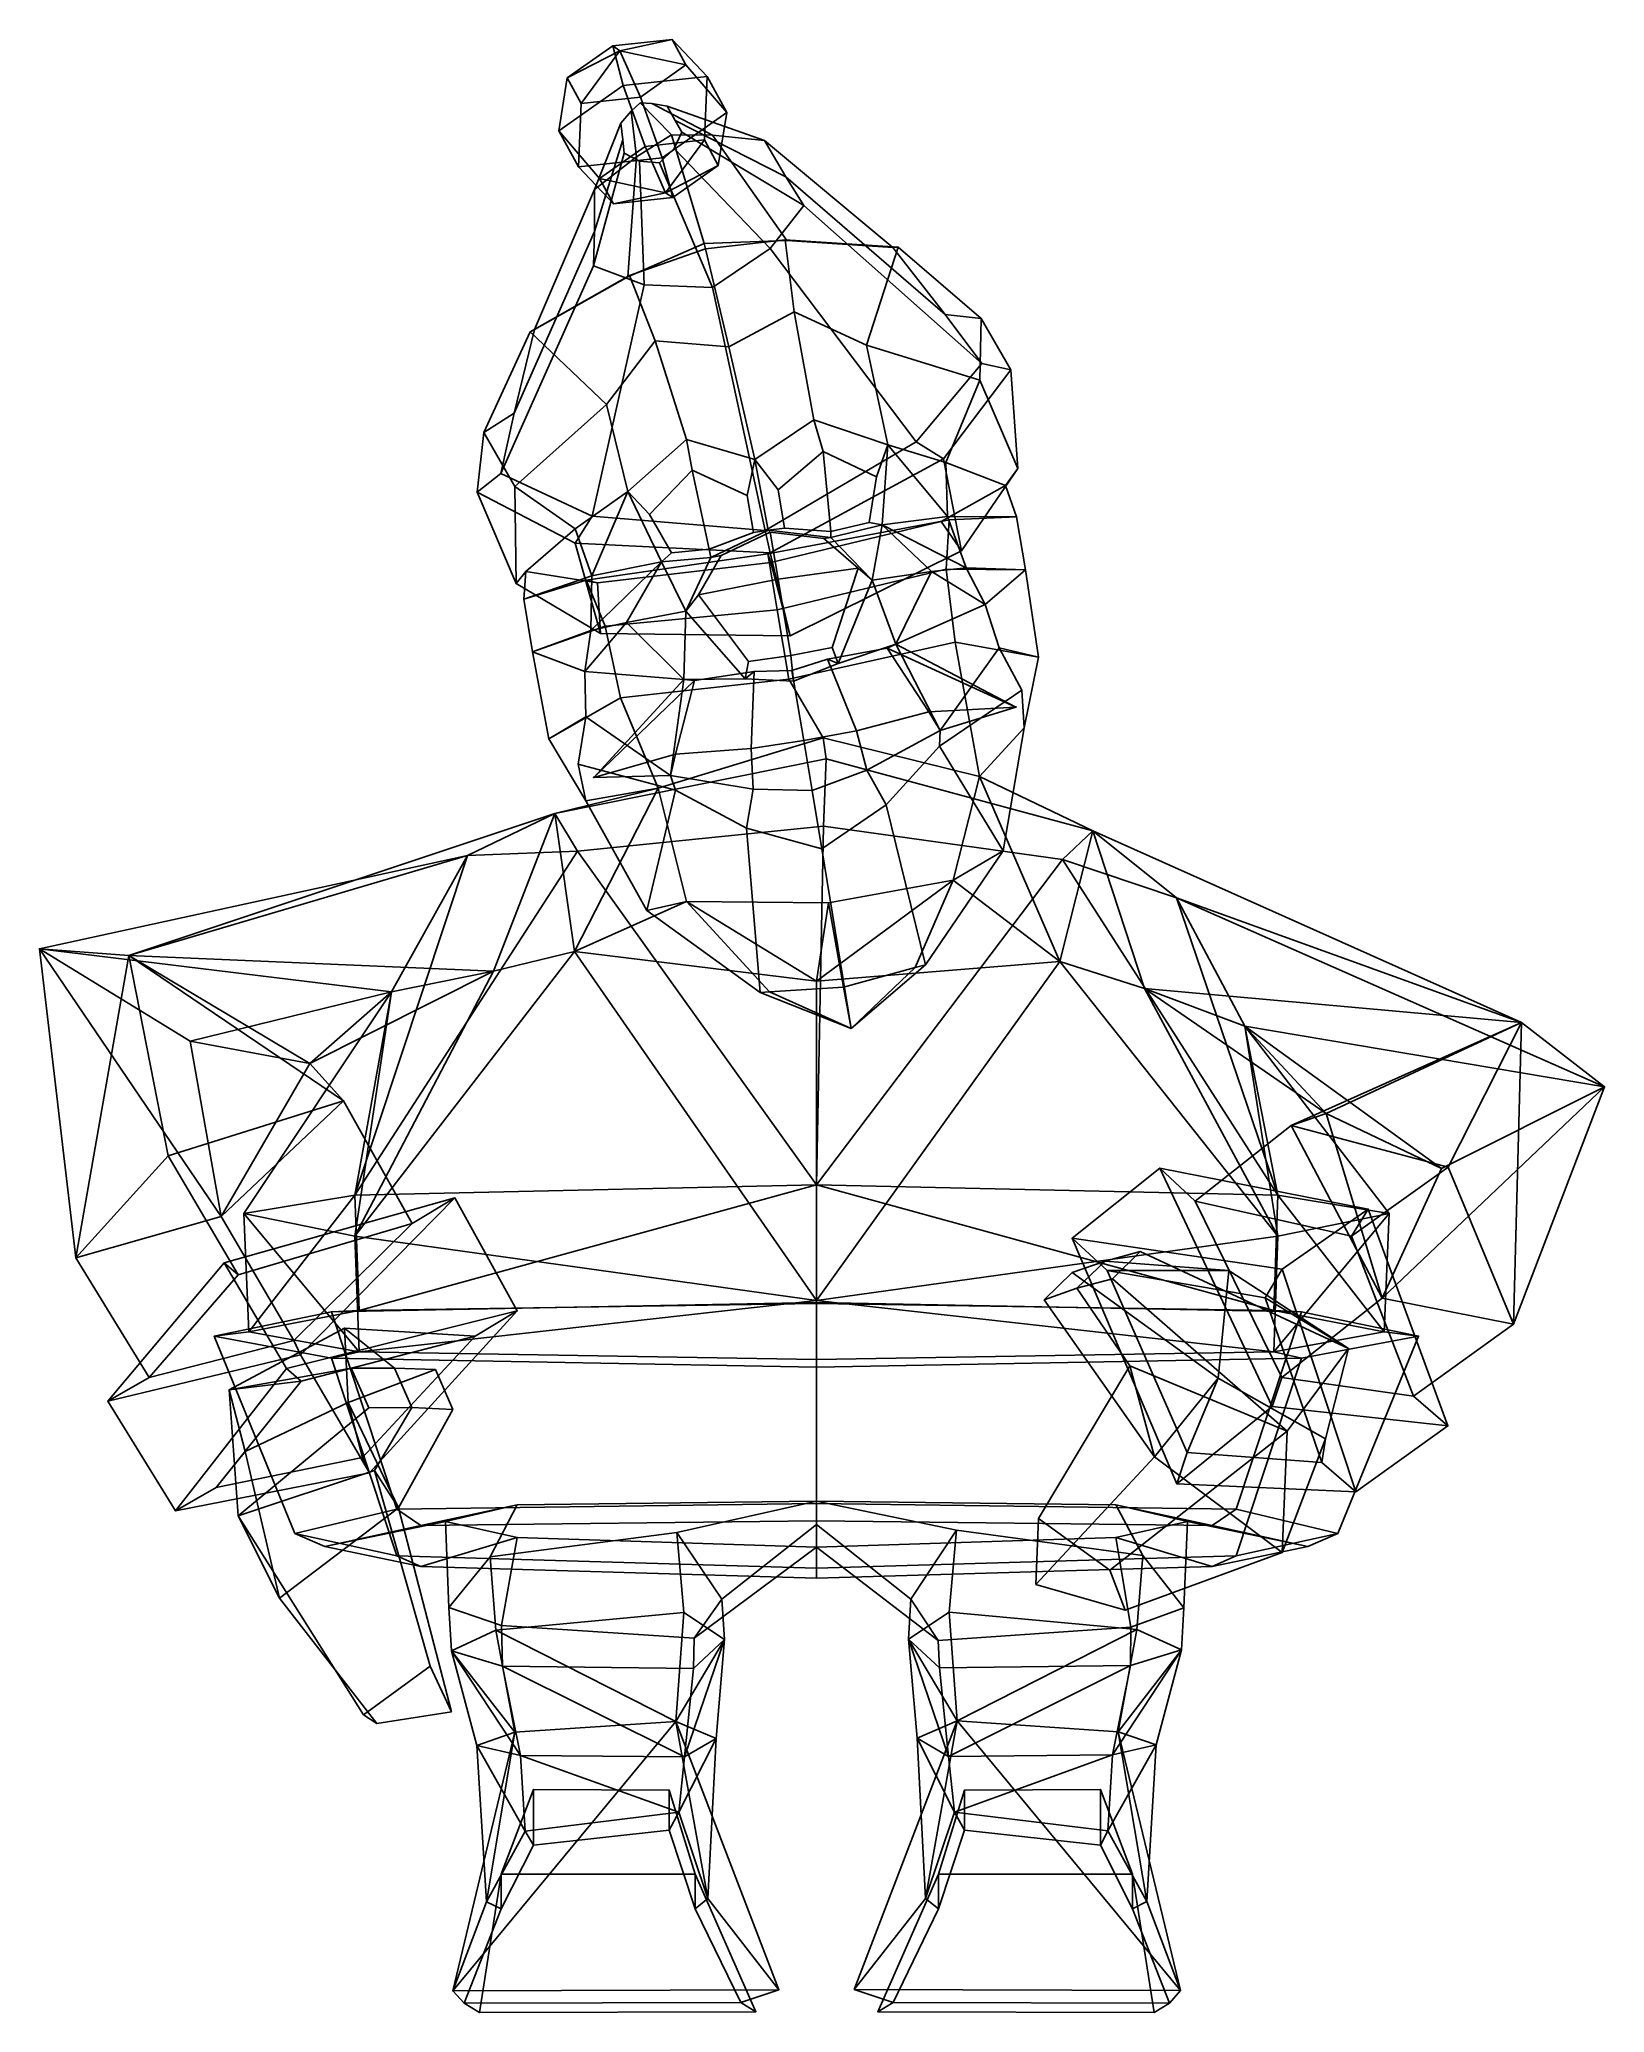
# Model space of a CAD drawing. Extents: x -191 to 189, y -153 to 326.
import ezdxf

# ---------------------------------------------------------------- set-up
doc = ezdxf.new("R2010")
doc.units = 0

msp = doc.modelspace()

# ---------------------------------------------------------------- linework, layer by layer
for p in [(46.462521, 164.173889, 92.811478), (-56.122623, 147.065491, 93.789558)]:
    msp.add_point(p)
for points in [[(-49.755146, 323.648163, -39.277611), (-37.068859, 326.372894, -49.697361), (-51.483944, 324.797546, -55.232883)], [(-37.068859, 326.372894, -49.697361), (-28.560551, 317.393097, -59.609177), (-48.946518, 315.165192, -67.437523), (-51.483944, 324.797546, -55.232883)], [(-33.713314, 320.169342, -36.540024), (-37.068859, 326.372894, -49.697361), (-49.755146, 323.648163, -39.277611)], [(-23.815077, 308.619934, -41.00182), (-28.560551, 317.393097, -59.609177), (-37.068859, 326.372894, -49.697361), (-33.713314, 320.169342, -36.540024)], [(-62.54343, 317.018616, -47.610966), (-51.483944, 324.797546, -55.232883), (-48.946518, 315.165192, -67.437523), (-64.587029, 304.164154, -56.658569)], [(-49.755146, 323.648163, -39.277611), (-51.483944, 324.797546, -55.232883), (-62.54343, 317.018616, -47.610966)], [(-59.187885, 310.815063, -34.453629), (-49.755146, 323.648163, -39.277611), (-62.54343, 317.018616, -47.610966)], [(-44.772842, 312.390411, -28.918156), (-49.755146, 323.648163, -39.277611), (-59.187885, 310.815063, -34.453629)], [(-44.772842, 312.390411, -28.918156), (-33.713314, 320.169342, -36.540024), (-49.755146, 323.648163, -39.277611)], [(-59.841553, 295.390991, -38.051212), (-59.187885, 310.815063, -34.453629), (-62.54343, 317.018616, -47.610966), (-64.587029, 304.164154, -56.658569)], [(-29.214172, 301.969025, -63.206711), (-43.629257, 300.393677, -68.742233), (-48.946518, 315.165192, -67.437523), (-28.560551, 317.393097, -59.609177)], [(-39.455589, 297.618896, -30.222893), (-23.815077, 308.619934, -41.00182), (-33.713314, 320.169342, -36.540024), (-44.772842, 312.390411, -28.918156)], [(-23.815077, 308.619934, -41.00182), (-25.858627, 295.765472, -50.049374), (-29.214172, 301.969025, -63.206711), (-28.560551, 317.393097, -59.609177)], [(-54.68874, 292.614746, -61.120316), (-64.587029, 304.164154, -56.658569), (-48.946518, 315.165192, -67.437523), (-43.629257, 300.393677, -68.742233)], [(-39.455589, 297.618896, -30.222893), (-44.772842, 312.390411, -28.918156), (-59.187885, 310.815063, -34.453629), (-59.841553, 295.390991, -38.051212)], [(-47.024754, 308.966644, -36.470913), (-49.567101, 306.000214, -37.234402), (-55.910305, 289.955078, 12.199518), (-45.727985, 297.855865, 16.48373)], [(-44.842907, 310.954224, -36.08252), (-47.024754, 308.966644, -36.470913), (-45.727985, 297.855865, 16.48373), (-37.233318, 303.199066, 18.877041)], [(-44.842907, 310.954224, -36.08252), (-37.233318, 303.199066, 18.877041), (-27.282169, 303.148407, 15.710775), (-41.979179, 310.819397, -36.884151)], [(-41.979179, 310.819397, -36.884151), (-27.282169, 303.148407, 15.710775), (-14.604156, 301.806793, 10.468619), (-38.268433, 310.149109, -38.159775)], [(-39.455589, 297.618896, -30.222893), (-36.918156, 287.986572, -42.427505), (-25.858627, 295.765472, -50.049374), (-23.815077, 308.619934, -41.00182)], [(-38.268433, 310.149109, -38.159775), (-14.604156, 301.806793, 10.468619), (-9.467683, 293.024963, 0.550514), (-36.36319, 306.661652, -40.317188)], [(-59.841553, 295.390991, -38.051212), (-64.587029, 304.164154, -56.658569), (-54.68874, 292.614746, -61.120316), (-51.333199, 286.411194, -47.962978)], [(-49.567101, 306.000214, -37.234402), (-49.065815, 301.997223, -39.276829), (-55.906475, 279.700562, 2.496491), (-55.910305, 289.955078, 12.199518)], [(-29.26889, 276.767242, 74.482635), (-37.233318, 303.199066, 18.877041), (-45.727985, 297.855865, 16.48373), (-47.800503, 268.684326, 68.31002)], [(-29.26889, 276.767242, 74.482635), (-9.22663, 277.521881, 67.804787), (-27.282169, 303.148407, 15.710775), (-37.233318, 303.199066, 18.877041)], [(-34.749901, 303.876556, -42.063713), (-5.044941, 286.021332, -7.461562), (-13.28666, 275.569885, -14.767014), (-36.609848, 299.892029, -43.489468)], [(-36.36319, 306.661652, -40.317188), (-9.467683, 293.024963, 0.550514), (-5.044941, 286.021332, -7.461562), (-34.749901, 303.876556, -42.063713)], [(16.529919, 275.804504, 56.854832), (-14.604156, 301.806793, 10.468619), (-27.282169, 303.148407, 15.710775), (-9.22663, 277.521881, 67.804787)], [(-70.504929, 255.864197, 57.994808), (-47.800503, 268.684326, 68.31002), (-45.727985, 297.855865, 16.48373), (-55.910305, 289.955078, 12.199518)], [(-39.455589, 297.618896, -30.222893), (-59.841553, 295.390991, -38.051212), (-51.333199, 286.411194, -47.962978), (-36.918156, 287.986572, -42.427505)], [(-49.065815, 301.997223, -39.276829), (-48.737888, 298.740173, -40.918079), (-56.182819, 271.348663, -5.318674), (-55.906475, 279.700562, 2.496491)], [(-48.737888, 298.740173, -40.918079), (-44.98035, 296.818359, -42.803913), (-43.887905, 266.789673, -13.484695), (-56.182819, 271.348663, -5.318674)], [(-38.646946, 289.135895, -58.382725), (-54.68874, 292.614746, -61.120316), (-43.629257, 300.393677, -68.742233)], [(-38.646946, 289.135895, -58.382725), (-43.629257, 300.393677, -68.742233), (-29.214172, 301.969025, -63.206711)], [(-36.609848, 299.892029, -43.489468), (-13.28666, 275.569885, -14.767014), (-27.221985, 266.123627, -19.337368), (-40.15591, 296.365692, -44.262211)], [(-25.858627, 295.765472, -50.049374), (-38.646946, 289.135895, -58.382725), (-29.214172, 301.969025, -63.206711)], [(29.246895, 259.564575, 35.53632), (-9.467683, 293.024963, 0.550514), (-14.604156, 301.806793, 10.468619), (16.529919, 275.804504, 56.854832)], [(-51.333199, 286.411194, -47.962978), (-54.68874, 292.614746, -61.120316), (-38.646946, 289.135895, -58.382725)], [(-44.98035, 296.818359, -42.803913), (-40.15591, 296.365692, -44.262211), (-27.221985, 266.123627, -19.337368), (-43.887905, 266.789673, -13.484695)], [(-36.918156, 287.986572, -42.427505), (-38.646946, 289.135895, -58.382725), (-25.858627, 295.765472, -50.049374)], [(38.159904, 247.659851, 16.65057), (-5.044941, 286.021332, -7.461562), (-9.467683, 293.024963, 0.550514), (29.246895, 259.564575, 35.53632)], [(-75.410942, 235.586731, 36.907124), (-70.504929, 255.864197, 57.994808), (-55.910305, 289.955078, 12.199518), (-55.906475, 279.700562, 2.496491)], [(-36.918156, 287.986572, -42.427505), (-51.333199, 286.411194, -47.962978), (-38.646946, 289.135895, -58.382725)], [(22.226561, 228.611511, 1.352269), (-13.28666, 275.569885, -14.767014), (-5.044941, 286.021332, -7.461562), (38.159904, 247.659851, 16.65057)], [(-78.720123, 220.881805, 18.181459), (-75.410942, 235.586731, 36.907124), (-55.906475, 279.700562, 2.496491), (-56.182819, 271.348663, -5.318674)], [(-28.922289, 275.524902, 79.213585), (-29.26889, 276.767242, 74.482635), (-47.800503, 268.684326, 68.31002), (-47.416367, 269.056183, 73.69738)], [(-23.261583, 251.700043, 94.655983), (-28.922289, 275.524902, 79.213585), (-47.416367, 269.056183, 73.69738), (-41.177116, 253.153473, 87.267403)], [(-28.922289, 275.524902, 79.213585), (-9.60013, 277.720154, 73.202065), (-9.22663, 277.521881, 67.804787), (-29.26889, 276.767242, 74.482635)], [(-23.261583, 251.700043, 94.655983), (-7.404366, 260.193573, 87.262688), (-9.60013, 277.720154, 73.202065), (-28.922289, 275.524902, 79.213585)], [(-14.435625, 207.032684, -12.814891), (-27.221985, 266.123627, -19.337368), (-13.28666, 275.569885, -14.767014), (22.226561, 228.611511, 1.352269)], [(-7.404366, 260.193573, 87.262688), (10.165164, 252.131592, 80.612183), (17.859161, 275.869873, 62.166824), (-9.60013, 277.720154, 73.202065)], [(-9.60013, 277.720154, 73.202065), (17.859161, 275.869873, 62.166824), (16.529919, 275.804504, 56.854832), (-9.22663, 277.521881, 67.804787)], [(10.165164, 252.131592, 80.612183), (37.671688, 243.625122, 66.902206), (38.030594, 258.562012, 38.561432), (17.859161, 275.869873, 62.166824)], [(17.859161, 275.869873, 62.166824), (38.030594, 258.562012, 38.561432), (29.246895, 259.564575, 35.53632), (16.529919, 275.804504, 56.854832)], [(-56.470127, 210.581543, 2.383034), (-78.720123, 220.881805, 18.181459), (-56.182819, 271.348663, -5.318674), (-43.887905, 266.789673, -13.484695)], [(-41.177116, 253.153473, 87.267403), (-47.416367, 269.056183, 73.69738), (-71.597443, 255.374756, 63.338524), (-53.031227, 237.652832, 81.439919)], [(-47.416367, 269.056183, 73.69738), (-47.800503, 268.684326, 68.31002), (-70.504929, 255.864197, 57.994808), (-71.597443, 255.374756, 63.338524)], [(-14.435625, 207.032684, -12.814891), (-56.470127, 210.581543, 2.383034), (-43.887905, 266.789673, -13.484695), (-27.221985, 266.123627, -19.337368)], [(-23.261583, 251.700043, 94.655983), (-16.986443, 224.283539, 100.513588), (-2.603493, 233.93927, 97.261475), (-7.404366, 260.193573, 87.262688)], [(-7.404366, 260.193573, 87.262688), (-2.603493, 233.93927, 97.261475), (15.365396, 227.889709, 86.524399), (10.165164, 252.131592, 80.612183)], [(38.030594, 258.562012, 38.561432), (45.240585, 246.102661, 16.583351), (38.159904, 247.659851, 16.65057), (29.246895, 259.564575, 35.53632)], [(-71.597443, 255.374756, 63.338524), (-70.504929, 255.864197, 57.994808), (-75.410942, 235.586731, 36.907124), (-82.804115, 230.87793, 40.144119)], [(-53.031227, 237.652832, 81.439919), (-71.597443, 255.374756, 63.338524), (-82.804115, 230.87793, 40.144119), (-75.273949, 217.748474, 68.381561)], [(37.671688, 243.625122, 66.902206), (46.89481, 222.127747, 36.792377), (45.240585, 246.102661, 16.583351), (38.030594, 258.562012, 38.561432)], [(-41.177116, 253.153473, 87.267403), (-53.031227, 237.652832, 81.439919), (-47.860161, 216.564636, 87.171844), (-33.591618, 229.181732, 97.453911)], [(-23.261583, 251.700043, 94.655983), (-41.177116, 253.153473, 87.267403), (-33.591618, 229.181732, 97.453911), (-16.986443, 224.283539, 100.513588)], [(29.466606, 223.606598, 70.870674), (37.671688, 243.625122, 66.902206), (10.165164, 252.131592, 80.612183), (15.365396, 227.889709, 86.524399)], [(45.240585, 246.102661, 16.583351), (28.839449, 224.446777, 0.305661), (22.226561, 228.611511, 1.352269), (38.159904, 247.659851, 16.65057)], [(46.89481, 222.127747, 36.792377), (33.238884, 202.15921, 16.475185), (28.839449, 224.446777, 0.305661), (45.240585, 246.102661, 16.583351)], [(37.671688, 243.625122, 66.902206), (29.466606, 223.606598, 70.870674), (43.929451, 217.977783, 35.350235), (46.89481, 222.127747, 36.792377)], [(-82.804115, 230.87793, 40.144119), (-75.410942, 235.586731, 36.907124), (-78.720123, 220.881805, 18.181459), (-84.416191, 216.397339, 18.28159)], [(-60.618916, 207.470337, 71.793175), (-47.860161, 216.564636, 87.171844), (-53.031227, 237.652832, 81.439919), (-75.273949, 217.748474, 68.381561)], [(-75.273949, 217.748474, 68.381561), (-82.804115, 230.87793, 40.144119), (-84.416191, 216.397339, 18.28159), (-74.965935, 194.208588, 38.388504)], [(-0.37636, 226.281097, 97.047035), (-2.603493, 233.93927, 97.261475), (-16.986443, 224.283539, 100.513588), (-11.308918, 216.922729, 99.59272)], [(-0.37636, 226.281097, 97.047035), (12.624714, 220.11142, 85.261948), (15.365396, 227.889709, 86.524399), (-2.603493, 233.93927, 97.261475)], [(-32.169556, 221.69397, 97.510658), (-33.591618, 229.181732, 97.453911), (-47.860161, 216.564636, 87.171844), (-42.564701, 210.92926, 88.294472)], [(-32.169556, 221.69397, 97.510658), (-18.808331, 215.541016, 99.491104), (-16.986443, 224.283539, 100.513588), (-33.591618, 229.181732, 97.453911)], [(28.839449, 224.446777, 0.305661), (-13.230748, 201.666077, -14.696805), (-14.435625, 207.032684, -12.814891), (22.226561, 228.611511, 1.352269)], [(-11.308918, 216.922729, 99.59272), (-9.742916, 207.622772, 101.168343), (1.522718, 206.821686, 95.897148), (-0.37636, 226.281097, 97.047035)], [(1.522718, 206.821686, 95.897148), (10.790248, 209.016632, 89.474678), (12.624714, 220.11142, 85.261948), (-0.37636, 226.281097, 97.047035)], [(10.790248, 209.016632, 89.474678), (13.964307, 208.401733, 92.340492), (15.365396, 227.889709, 86.524399), (12.624714, 220.11142, 85.261948)], [(13.964307, 208.401733, 92.340492), (29.820803, 210.47818, 72.296013), (15.365396, 227.889709, 86.524399)], [(29.820803, 210.47818, 72.296013), (29.466606, 223.606598, 70.870674), (15.365396, 227.889709, 86.524399)], [(-84.416191, 216.397339, 18.28159), (-78.720123, 220.881805, 18.181459), (-56.470127, 210.581543, 2.383034), (-60.634541, 203.947693, 1.477587)], [(-28.070761, 202.542114, 96.773048), (-32.169556, 221.69397, 97.510658), (-42.564701, 210.92926, 88.294472), (-37.190002, 201.676575, 91.721992)], [(-18.808331, 215.541016, 99.491104), (-32.169556, 221.69397, 97.510658), (-28.070761, 202.542114, 96.773048), (-17.306149, 206.611206, 100.847198)], [(-17.306149, 206.611206, 100.847198), (-13.729324, 207.140167, 104.026588), (-16.986443, 224.283539, 100.513588), (-18.808331, 215.541016, 99.491104)], [(-9.742916, 207.622772, 101.168343), (-11.308918, 216.922729, 99.59272), (-16.986443, 224.283539, 100.513588), (-13.729324, 207.140167, 104.026588)], [(33.238884, 202.15921, 16.475185), (-8.395179, 181.43222, 0.560947), (-13.230748, 201.666077, -14.696805), (28.839449, 224.446777, 0.305661)], [(46.89481, 222.127747, 36.792377), (43.929451, 217.977783, 35.350235), (28.301638, 209.280762, 10.303205), (33.238884, 202.15921, 16.475185)], [(29.466606, 223.606598, 70.870674), (29.820803, 210.47818, 72.296013), (46.634739, 210.390381, 36.048092), (43.929451, 217.977783, 35.350235)], [(-74.965935, 194.208588, 38.388504), (-84.416191, 216.397339, 18.28159), (-60.634541, 203.947693, 1.477587), (-54.489819, 182.059937, 17.624252)], [(-75.273949, 217.748474, 68.381561), (-74.965935, 194.208588, 38.388504), (-72.593033, 197.106079, 36.543461), (-60.618916, 207.470337, 71.793175)], [(-56.586773, 196.067749, 73.11985), (-47.860161, 216.564636, 87.171844), (-60.618916, 207.470337, 71.793175)], [(-39.685417, 199.454407, 92.852013), (-47.860161, 216.564636, 87.171844), (-56.586773, 196.067749, 73.11985)], [(-37.190002, 201.676575, 91.721992), (-42.564701, 210.92926, 88.294472), (-47.860161, 216.564636, 87.171844), (-39.685417, 199.454407, 92.852013)], [(46.634739, 210.390381, 36.048092), (30.264687, 209.684296, 6.250175), (28.301638, 209.280762, 10.303205), (43.929451, 217.977783, 35.350235)], [(-60.618916, 207.470337, 71.793175), (-72.593033, 197.106079, 36.543461), (-73.131767, 190.416565, 37.189987), (-56.586773, 196.067749, 73.11985)], [(-60.634541, 203.947693, 1.477587), (-56.470127, 210.581543, 2.383034), (-14.435625, 207.032684, -12.814891), (-13.230748, 201.666077, -14.696805)], [(-11.299073, 195.23822, 123.259117), (-13.246055, 206.638916, 118.470566), (-25.130581, 200.980042, 115.271828), (-30.699118, 191.450836, 117.0159)], [(-28.070761, 202.542114, 96.773048), (-27.677975, 200.519226, 99.088112), (-13.729324, 207.140167, 104.026588), (-17.306149, 206.611206, 100.847198)], [(-13.246055, 206.638916, 118.470566), (-13.729324, 207.140167, 104.026588), (-27.677975, 200.519226, 99.088112), (-25.130581, 200.980042, 115.271828)], [(30.264687, 209.684296, 6.250175), (-13.842513, 201.392761, -8.378063), (-13.072704, 199.27533, -5.88643), (28.301638, 209.280762, 10.303205)], [(29.484659, 197.6297, 5.453178), (-11.556234, 187.811768, -6.139959), (-13.842513, 201.392761, -8.378063), (30.264687, 209.684296, 6.250175)], [(1.522718, 206.821686, 95.897148), (-9.742916, 207.622772, 101.168343), (-13.729324, 207.140167, 104.026588), (1.51883, 205.388458, 98.809738)], [(-13.246055, 206.638916, 118.470566), (-0.22986, 205.132813, 115.034416), (1.51883, 205.388458, 98.809738), (-13.729324, 207.140167, 104.026588)], [(-11.299073, 195.23822, 123.259117), (8.160839, 197.931641, 116.645393), (-0.22986, 205.132813, 115.034416), (-13.246055, 206.638916, 118.470566)], [(33.238884, 202.15921, 16.475185), (28.301638, 209.280762, 10.303205), (-13.072704, 199.27533, -5.88643), (-8.395179, 181.43222, 0.560947)], [(1.522718, 206.821686, 95.897148), (1.51883, 205.388458, 98.809738), (13.964307, 208.401733, 92.340492), (10.790248, 209.016632, 89.474678)], [(11.529256, 194.987091, 99.328529), (13.964307, 208.401733, 92.340492), (1.51883, 205.388458, 98.809738)], [(25.986315, 197.069733, 96.170082), (13.964307, 208.401733, 92.340492), (11.529256, 194.987091, 99.328529)], [(34.387455, 197.972168, 72.859558), (29.820803, 210.47818, 72.296013), (13.964307, 208.401733, 92.340492)], [(25.986315, 197.069733, 96.170082), (34.387455, 197.972168, 72.859558), (13.964307, 208.401733, 92.340492)], [(48.83009, 197.52594, 38.966038), (29.484659, 197.6297, 5.453178), (30.264687, 209.684296, 6.250175), (46.634739, 210.390381, 36.048092)], [(29.820803, 210.47818, 72.296013), (34.387455, 197.972168, 72.859558), (48.83009, 197.52594, 38.966038), (46.634739, 210.390381, 36.048092)], [(-54.489819, 182.059937, 17.624252), (-60.634541, 203.947693, 1.477587), (-13.230748, 201.666077, -14.696805), (-8.395179, 181.43222, 0.560947)], [(-57.974167, 194.968445, 7.091475), (-55.177731, 194.32782, 11.158061), (-13.072704, 199.27533, -5.88643), (-13.842513, 201.392761, -8.378063)], [(-53.339664, 183.816864, 6.242856), (-57.974167, 194.968445, 7.091475), (-13.842513, 201.392761, -8.378063), (-11.556234, 187.811768, -6.139959)], [(-28.070761, 202.542114, 96.773048), (-37.190002, 201.676575, 91.721992), (-39.685417, 199.454407, 92.852013), (-27.677975, 200.519226, 99.088112)], [(8.160839, 197.931641, 116.645393), (11.529256, 194.987091, 99.328529), (1.51883, 205.388458, 98.809738), (-0.22986, 205.132813, 115.034416)], [(-74.965935, 194.208588, 38.388504), (-54.489819, 182.059937, 17.624252), (-55.177731, 194.32782, 11.158061), (-72.593033, 197.106079, 36.543461)], [(-73.131767, 190.416565, 37.189987), (-72.593033, 197.106079, 36.543461), (-55.177731, 194.32782, 11.158061), (-57.974167, 194.968445, 7.091475)], [(-56.836922, 182.758392, 73.729324), (-39.685417, 199.454407, 92.852013), (-56.586773, 196.067749, 73.11985)], [(-48.166649, 184.703003, 96.877083), (-39.685417, 199.454407, 92.852013), (-56.836922, 182.758392, 73.729324)], [(-54.489819, 182.059937, 17.624252), (-8.395179, 181.43222, 0.560947), (-13.072704, 199.27533, -5.88643), (-55.177731, 194.32782, 11.158061)], [(-48.166649, 184.703003, 96.877083), (-33.760124, 187.434052, 99.760338), (-39.685417, 199.454407, 92.852013)], [(-33.760124, 187.434052, 99.760338), (-27.677975, 200.519226, 99.088112), (-39.685417, 199.454407, 92.852013)], [(-30.699118, 191.450836, 117.0159), (-25.130581, 200.980042, 115.271828), (-27.677975, 200.519226, 99.088112), (-33.760124, 187.434052, 99.760338)], [(31.666468, 179.952545, 9.379375), (-8.695952, 170.969788, -0.738713), (-11.556234, 187.811768, -6.139959), (29.484659, 197.6297, 5.453178)], [(-8.259021, 176.723328, 118.252838), (1.789512, 178.628479, 112.905357), (8.160839, 197.931641, 116.645393), (-11.299073, 195.23822, 123.259117)], [(1.789512, 178.628479, 112.905357), (3.256765, 174.779388, 100.234665), (11.529256, 194.987091, 99.328529), (8.160839, 197.931641, 116.645393)], [(17.252256, 179.428894, 94.056076), (25.986315, 197.069733, 96.170082), (11.529256, 194.987091, 99.328529)], [(17.252256, 179.428894, 94.056076), (38.980721, 189.066803, 72.810982), (25.986315, 197.069733, 96.170082)], [(38.980721, 189.066803, 72.810982), (34.387455, 197.972168, 72.859558), (25.986315, 197.069733, 96.170082)], [(51.951031, 176.306885, 41.544033), (31.666468, 179.952545, 9.379375), (29.484659, 197.6297, 5.453178), (48.83009, 197.52594, 38.966038)], [(34.387455, 197.972168, 72.859558), (38.980721, 189.066803, 72.810982), (48.83009, 197.52594, 38.966038)], [(42.365353, 178.578186, 73.589607), (51.951031, 176.306885, 41.544033), (48.83009, 197.52594, 38.966038), (38.980721, 189.066803, 72.810982)], [(-56.586773, 196.067749, 73.11985), (-73.131767, 190.416565, 37.189987), (-70.979385, 177.544952, 40.108345), (-56.836922, 182.758392, 73.729324)], [(-70.979385, 177.544952, 40.108345), (-73.131767, 190.416565, 37.189987), (-57.974167, 194.968445, 7.091475), (-53.339664, 183.816864, 6.242856)], [(-8.259021, 176.723328, 118.252838), (-11.299073, 195.23822, 123.259117), (-30.699118, 191.450836, 117.0159), (-18.479391, 175.248169, 113.09861)], [(3.256765, 174.779388, 100.234665), (17.252256, 179.428894, 94.056076), (11.529256, 194.987091, 99.328529)], [(-49.59409, 166.400482, 10.154143), (-53.339664, 183.816864, 6.242856), (-11.556234, 187.811768, -6.139959), (-8.695952, 170.969788, -0.738713)], [(-34.221706, 170.844421, 94.546852), (-33.760124, 187.434052, 99.760338), (-48.166649, 184.703003, 96.877083)], [(-19.36274, 171.00708, 100.450325), (-33.760124, 187.434052, 99.760338), (-34.221706, 170.844421, 94.546852)], [(-18.479391, 175.248169, 113.09861), (-30.699118, 191.450836, 117.0159), (-33.760124, 187.434052, 99.760338), (-19.36274, 171.00708, 100.450325)], [(42.365353, 178.578186, 73.589607), (38.980721, 189.066803, 72.810982), (17.252256, 179.428894, 94.056076), (28.023979, 158.480896, 101.573318)], [(-66.997665, 156.469482, 42.678131), (-70.979385, 177.544952, 40.108345), (-53.339664, 183.816864, 6.242856), (-49.59409, 166.400482, 10.154143)], [(-56.836922, 182.758392, 73.729324), (-70.979385, 177.544952, 40.108345), (-58.292, 172.84436, 73.738419)], [(-58.292, 172.84436, 73.738419), (-48.166649, 184.703003, 96.877083), (-56.836922, 182.758392, 73.729324)], [(-34.221706, 170.844421, 94.546852), (-48.166649, 184.703003, 96.877083), (-58.292, 172.84436, 73.738419)], [(-58.074963, 161.827454, 74.547241), (-58.292, 172.84436, 73.738419), (-70.979385, 177.544952, 40.108345), (-66.997665, 156.469482, 42.678131)], [(37.653099, 147.317017, 26.515617), (-0.361823, 156.675079, 4.034542), (-8.695952, 170.969788, -0.738713), (31.666468, 179.952545, 9.379375)], [(-8.259021, 176.723328, 118.252838), (-7.593736, 170.486328, 106.409248), (3.256765, 174.779388, 100.234665), (1.789512, 178.628479, 112.905357)], [(15.152472, 178.439819, 108.135704), (17.252256, 179.428894, 94.056076), (3.256765, 174.779388, 100.234665), (0.699178, 175.770599, 108.405609)], [(0.699178, 175.770599, 108.405609), (7.732817, 158.358948, 120.363365), (25.336472, 163.018066, 111.415283), (15.152472, 178.439819, 108.135704)], [(15.152472, 178.439819, 108.135704), (46.462521, 164.173889, 92.811478), (17.252256, 179.428894, 94.056076)], [(25.336472, 163.018066, 111.415283), (46.462521, 164.173889, 92.811478), (15.152472, 178.439819, 108.135704)], [(46.462521, 164.173889, 92.811478), (28.023979, 158.480896, 101.573318), (17.252256, 179.428894, 94.056076)], [(42.365353, 178.578186, 73.589607), (28.023979, 158.480896, 101.573318), (27.880966, 154.681702, 92.764618), (47.892605, 168.285461, 77.3535)], [(48.445946, 159.142517, 46.641136), (37.653099, 147.317017, 26.515617), (31.666468, 179.952545, 9.379375), (51.951031, 176.306885, 41.544033)], [(48.445946, 159.142517, 46.641136), (51.951031, 176.306885, 41.544033), (42.365353, 178.578186, 73.589607), (47.892605, 168.285461, 77.3535)], [(-58.074963, 161.827454, 74.547241), (-37.471718, 147.557983, 102.197777), (-34.221706, 170.844421, 94.546852), (-58.292, 172.84436, 73.738419)], [(-17.114071, 172.799805, 108.575447), (-31.653788, 170.633789, 108.58197), (-36.219814, 152.752167, 112.002182), (-17.89407, 154.085052, 120.607697)], [(-31.653788, 170.633789, 108.58197), (-17.114071, 172.799805, 108.575447), (-19.36274, 171.00708, 100.450325), (-34.221706, 170.844421, 94.546852)], [(-8.259021, 176.723328, 118.252838), (-18.479391, 175.248169, 113.09861), (-19.36274, 171.00708, 100.450325), (-7.593736, 170.486328, 106.409248)], [(-7.974467, 173.049652, 111.314217), (-7.593736, 170.486328, 106.409248), (-19.36274, 171.00708, 100.450325), (-17.114071, 172.799805, 108.575447)], [(-17.89407, 154.085052, 120.607697), (-5.047101, 156.060669, 121.179581), (-7.974467, 173.049652, 111.314217), (-17.114071, 172.799805, 108.575447)], [(7.732817, 158.358948, 120.363365), (0.699178, 175.770599, 108.405609), (-7.974467, 173.049652, 111.314217), (-5.047101, 156.060669, 121.179581)], [(-7.974467, 173.049652, 111.314217), (0.699178, 175.770599, 108.405609), (3.256765, 174.779388, 100.234665), (-7.593736, 170.486328, 106.409248)], [(-31.653788, 170.633789, 108.58197), (-34.221706, 170.844421, 94.546852), (-56.122623, 147.065491, 93.789558)], [(-56.122623, 147.065491, 93.789558), (-34.221706, 170.844421, 94.546852), (-37.471718, 147.557983, 102.197777)], [(-36.219814, 152.752167, 112.002182), (-31.653788, 170.633789, 108.58197), (-56.122623, 147.065491, 93.789558)], [(-40.474083, 144.469849, 26.257252), (-49.59409, 166.400482, 10.154143), (-8.695952, 170.969788, -0.738713), (-0.361823, 156.675079, 4.034542)], [(27.880966, 154.681702, 92.764618), (43.390396, 129.203033, 64.373314), (48.445946, 159.142517, 46.641136), (47.892605, 168.285461, 77.3535)], [(-58.018642, 141.387085, 47.656208), (-66.997665, 156.469482, 42.678131), (-49.59409, 166.400482, 10.154143), (-40.474083, 144.469849, 26.257252)], [(7.732817, 158.358948, 120.363365), (10.252886, 148.801331, 110.987968), (28.023979, 158.480896, 101.573318), (25.336472, 163.018066, 111.415283)], [(28.023979, 158.480896, 101.573318), (46.462521, 164.173889, 92.811478), (25.336472, 163.018066, 111.415283)], [(-58.018642, 141.387085, 47.656208), (-59.892399, 150.309875, 78.381157), (-58.074963, 161.827454, 74.547241), (-66.997665, 156.469482, 42.678131)], [(-58.074963, 161.827454, 74.547241), (-59.892399, 150.309875, 78.381157), (-36.267063, 143.983521, 93.376228), (-37.471718, 147.557983, 102.197777)], [(-5.047101, 156.060669, 121.179581), (-3.059678, 143.890411, 116.749023), (10.252886, 148.801331, 110.987968), (7.732817, 158.358948, 120.363365)], [(14.89951, 140.429932, 113.517754), (27.880966, 154.681702, 92.764618), (28.023979, 158.480896, 101.573318), (10.252886, 148.801331, 110.987968)], [(43.390396, 129.203033, 64.373314), (31.192331, 122.111816, 54.79657), (37.653099, 147.317017, 26.515617), (48.445946, 159.142517, 46.641136)], [(0.377532, 151.583771, -3.128933), (-65.570023, 138.339172, -2.106831), (-40.474083, 144.469849, 26.257252), (-0.361823, 156.675079, 4.034542)], [(-17.89407, 154.085052, 120.607697), (-36.219814, 152.752167, 112.002182), (-37.471718, 147.557983, 102.197777), (-17.349876, 144.197906, 111.251144)], [(-5.047101, 156.060669, 121.179581), (-17.89407, 154.085052, 120.607697), (-17.349876, 144.197906, 111.251144), (-3.059678, 143.890411, 116.749023)], [(-0.361823, 156.675079, 4.034542), (37.653099, 147.317017, 26.515617), (65.127525, 134.1185, -2.302924), (0.377532, 151.583771, -3.128933)], [(24.464287, 101.540131, 97.758553), (43.390396, 129.203033, 64.373314), (27.880966, 154.681702, 92.764618), (14.89951, 140.429932, 113.517754)], [(0.377532, 151.583771, -3.128933), (-0.319733, 135.209991, -53.247799), (-60.040382, 129.134125, -45.475548), (-65.570023, 138.339172, -2.106831)], [(-36.267063, 143.983521, 93.376228), (-59.892399, 150.309875, 78.381157), (-58.018642, 141.387085, 47.656208), (-43.193527, 114.763184, 65.19883)], [(-37.471718, 147.557983, 102.197777), (-36.219814, 152.752167, 112.002182), (-56.122623, 147.065491, 93.789558)], [(-0.665652, 129.750122, 120.504921), (14.89951, 140.429932, 113.517754), (10.252886, 148.801331, 110.987968), (-3.059678, 143.890411, 116.749023)], [(0.377532, 151.583771, -3.128933), (65.127525, 134.1185, -2.302924), (57.740505, 127.098969, -45.171558), (-0.319733, 135.209991, -53.247799)], [(-65.570023, 138.339172, -2.106831), (-60.764832, 104.802063, 53.786823), (-40.474083, 144.469849, 26.257252)], [(-60.764832, 104.802063, 53.786823), (-33.567463, 116.891632, 55.095005), (-40.474083, 144.469849, 26.257252)], [(-43.193527, 114.763184, 65.19883), (-58.018642, 141.387085, 47.656208), (-40.474083, 144.469849, 26.257252), (-33.567463, 116.891632, 55.095005)], [(-15.699272, 94.841919, 98.141487), (-18.980856, 134.779602, 113.840782), (-36.267063, 143.983521, 93.376228), (-43.193527, 114.763184, 65.19883)], [(-18.980856, 134.779602, 113.840782), (-17.349876, 144.197906, 111.251144), (-37.471718, 147.557983, 102.197777), (-36.267063, 143.983521, 93.376228)], [(-0.665652, 129.750122, 120.504921), (-3.059678, 143.890411, 116.749023), (-17.349876, 144.197906, 111.251144), (-18.980856, 134.779602, 113.840782)], [(57.128975, 102.368286, 53.846931), (37.653099, 147.317017, 26.515617), (31.192331, 122.111816, 54.79657)], [(65.127525, 134.1185, -2.302924), (37.653099, 147.317017, 26.515617), (57.128975, 102.368286, 53.846931)], [(6.444864, 86.050095, 101.891342), (24.464287, 101.540131, 97.758553), (14.89951, 140.429932, 113.517754), (-0.665652, 129.750122, 120.504921)], [(-80.435974, 100.009766, 25.851246), (-65.570023, 138.339172, -2.106831), (-169.07695, 103.836731, 6.827649)], [(-86.818794, 128.081177, -35.424797), (-169.07695, 103.836731, 6.827649), (-65.570023, 138.339172, -2.106831)], [(-86.818794, 128.081177, -35.424797), (-65.570023, 138.339172, -2.106831), (-60.040382, 129.134125, -45.475548)], [(-80.435974, 100.009766, 25.851246), (-60.764832, 104.802063, 53.786823), (-65.570023, 138.339172, -2.106831)], [(-2.003192, 48.064636, -105.404633), (-60.040382, 129.134125, -45.475548), (-0.319733, 135.209991, -53.247799)], [(6.444864, 86.050095, 101.891342), (-0.665652, 129.750122, 120.504921), (-18.980856, 134.779602, 113.840782), (-15.699272, 94.841919, 98.141487)], [(-2.003192, 48.064636, -105.404633), (-0.319733, 135.209991, -53.247799), (57.740505, 127.098969, -45.171558)], [(77.735359, 95.795898, 30.707472), (65.127525, 134.1185, -2.302924), (57.128975, 102.368286, 53.846931)], [(85.469307, 117.784668, -36.709324), (57.740505, 127.098969, -45.171558), (65.127525, 134.1185, -2.302924)], [(77.735359, 95.795898, 30.707472), (169.308487, 87.521606, 18.213747), (65.127525, 134.1185, -2.302924)], [(85.469307, 117.784668, -36.709324), (65.127525, 134.1185, -2.302924), (169.308487, 87.521606, 18.213747)], [(-86.818794, 128.081177, -35.424797), (-190.787155, 105.440735, -30.83827), (-169.07695, 103.836731, 6.827649)], [(-105.290726, 94.980347, -14.503614), (-190.787155, 105.440735, -30.83827), (-86.818794, 128.081177, -35.424797)], [(-114.135834, 45.541809, -70.002708), (-60.040382, 129.134125, -45.475548), (-2.003192, 48.064636, -105.404633)], [(-114.135834, 45.541809, -70.002708), (-86.818794, 128.081177, -35.424797), (-60.040382, 129.134125, -45.475548)], [(-114.135834, 45.541809, -70.002708), (-105.290726, 94.980347, -14.503614), (-86.818794, 128.081177, -35.424797)], [(110.129456, 45.541809, -70.002708), (-2.003192, 48.064636, -105.404633), (57.740505, 127.098969, -45.171558)], [(24.464287, 101.540131, 97.758553), (21.964338, 100.916031, 81.861572), (31.192331, 122.111816, 54.79657), (43.390396, 129.203033, 64.373314)], [(110.129456, 45.541809, -70.002708), (57.740505, 127.098969, -45.171558), (85.469307, 117.784668, -36.709324)], [(0.906876, 116.575012, 54.980843), (-2.00319, 97.571808, 60.745132), (31.192331, 122.111816, 54.79657)], [(-2.00319, 97.571808, 60.745132), (57.128975, 102.368286, 53.846931), (31.192331, 122.111816, 54.79657)], [(21.964338, 100.916031, 81.861572), (4.53769, 96.110443, 77.833214), (0.906876, 116.575012, 54.980843), (31.192331, 122.111816, 54.79657)], [(-2.00319, 97.571808, 60.745132), (-33.567463, 116.891632, 55.095005), (-60.764832, 104.802063, 53.786823)], [(-15.699272, 94.841919, 98.141487), (-43.193527, 114.763184, 65.19883), (-33.567463, 116.891632, 55.095005), (-13.427448, 95.013641, 82.199013)], [(-13.427448, 95.013641, 82.199013), (-33.567463, 116.891632, 55.095005), (0.906876, 116.575012, 54.980843), (4.53769, 96.110443, 77.833214)], [(0.906876, 116.575012, 54.980843), (-33.567463, 116.891632, 55.095005), (-2.00319, 97.571808, 60.745132)], [(110.129456, 45.541809, -70.002708), (85.469307, 117.784668, -36.709324), (102.083557, 86.638321, -11.740132)], [(85.469307, 117.784668, -36.709324), (169.308487, 87.521606, 18.213747), (189.478638, 71.921967, -16.733778)], [(102.083557, 86.638321, -11.740132), (85.469307, 117.784668, -36.709324), (189.478638, 71.921967, -16.733778)], [(-154.207443, 82.9711, -44.100658), (-190.787155, 105.440735, -30.83827), (-105.290726, 94.980347, -14.503614)], [(-181.980011, 30.383072, -2.302055), (-169.07695, 103.836731, 6.827649), (-190.787155, 105.440735, -30.83827)], [(-146.611526, 40.385223, -29.024216), (-181.980011, 30.383072, -2.302055), (-190.787155, 105.440735, -30.83827)], [(-146.611526, 40.385223, -29.024216), (-190.787155, 105.440735, -30.83827), (-154.207443, 82.9711, -44.100658)], [(-181.980011, 30.383072, -2.302055), (-159.50087, 55.09935, 26.185732), (-169.07695, 103.836731, 6.827649)], [(-80.435974, 100.009766, 25.851246), (-169.07695, 103.836731, 6.827649), (-125.100441, 77.584412, -6.163124)], [(-116.941475, 68.461655, -2.683794), (-125.100441, 77.584412, -6.163124), (-169.07695, 103.836731, 6.827649)], [(-116.941475, 68.461655, -2.683794), (-169.07695, 103.836731, 6.827649), (-159.50087, 55.09935, 26.185732)], [(-2.003191, 19.969009, 121.335991), (-60.764832, 104.802063, 53.786823), (-114.135834, 35.567474, 88.800362)], [(-114.135834, 35.567474, 88.800362), (-60.764832, 104.802063, 53.786823), (-80.435974, 100.009766, 25.851246)], [(-2.003191, 19.969009, 121.335991), (-2.00319, 97.571808, 60.745132), (-60.764832, 104.802063, 53.786823)], [(-2.003191, 19.969009, 121.335991), (57.128975, 102.368286, 53.846931), (-2.00319, 97.571808, 60.745132)], [(-2.003191, 19.969009, 121.335991), (110.129456, 35.567474, 88.800369), (57.128975, 102.368286, 53.846931)], [(6.444864, 86.050095, 101.891342), (4.53769, 96.110443, 77.833214), (21.964338, 100.916031, 81.861572)], [(6.444864, 86.050095, 101.891342), (21.964338, 100.916031, 81.861572), (24.464287, 101.540131, 97.758553)], [(110.129456, 35.567474, 88.800369), (77.735359, 95.795898, 30.707472), (57.128975, 102.368286, 53.846931)], [(-105.290726, 94.980347, -14.503614), (-80.435974, 100.009766, 25.851246), (-125.100441, 77.584412, -6.163124)], [(-114.135834, 35.567474, 88.800362), (-80.435974, 100.009766, 25.851246), (-105.290726, 94.980347, -14.503614)], [(6.444864, 86.050095, 101.891342), (-13.427448, 95.013641, 82.199013), (4.53769, 96.110443, 77.833214)], [(-154.207443, 82.9711, -44.100658), (-105.290726, 94.980347, -14.503614), (-125.100441, 77.584412, -6.163124)], [(-114.135834, 35.567474, 88.800362), (-105.290726, 94.980347, -14.503614), (-141.16629, 41.111649, 0.530659)], [(-141.16629, 41.111649, 0.530659), (-105.290726, 94.980347, -14.503614), (-114.135834, 45.541809, -70.002708)], [(6.444864, 86.050095, 101.891342), (-15.699272, 94.841919, 98.141487), (-13.427448, 95.013641, 82.199013)], [(110.129456, 35.567474, 88.800369), (102.083557, 86.638321, -11.740132), (77.735359, 95.795898, 30.707472)], [(102.083557, 86.638321, -11.740132), (121.855392, 65.424042, 14.410462), (77.735359, 95.795898, 30.707472)], [(77.735359, 95.795898, 30.707472), (121.855392, 65.424042, 14.410462), (169.308487, 87.521606, 18.213747)], [(110.129456, 35.567474, 88.800369), (137.159897, 41.111649, 0.530661), (102.083557, 86.638321, -11.740132)], [(137.159897, 41.111649, 0.530661), (110.129456, 45.541809, -70.002708), (102.083557, 86.638321, -11.740132)], [(149.825607, 52.063782, -21.949717), (121.855392, 65.424042, 14.410462), (102.083557, 86.638321, -11.740132)], [(149.825607, 52.063782, -21.949717), (102.083557, 86.638321, -11.740132), (189.478638, 71.921967, -16.733778)], [(113.373291, 62.497223, 17.787216), (169.308487, 87.521606, 18.213747), (121.855392, 65.424042, 14.410462)], [(113.373291, 62.497223, 17.787216), (151.473618, 52.405426, 53.421795), (169.308487, 87.521606, 18.213747)], [(167.372147, 14.237488, 38.650028), (169.308487, 87.521606, 18.213747), (151.473618, 52.405426, 53.421795)], [(167.372147, 14.237488, 38.650028), (189.478638, 71.921967, -16.733778), (169.308487, 87.521606, 18.213747)], [(-146.611526, 40.385223, -29.024216), (-154.207443, 82.9711, -44.100658), (-125.100441, 77.584412, -6.163124)], [(-146.611526, 40.385223, -29.024216), (-125.100441, 77.584412, -6.163124), (-116.941475, 68.461655, -2.683794)], [(135.445541, 20.574081, 6.939061), (149.825607, 52.063782, -21.949717), (189.478638, 71.921967, -16.733778)], [(135.445541, 20.574081, 6.939061), (189.478638, 71.921967, -16.733778), (167.372147, 14.237488, 38.650028)], [(-159.50087, 55.09935, 26.185732), (-142.473801, 26.219238, 39.723251), (-100.253319, 38.662827, 9.071774), (-116.941475, 68.461655, -2.683794)], [(-116.941475, 68.461655, -2.683794), (-100.253319, 38.662827, 9.071774), (-128.950089, 10.24411, -19.533493), (-146.611526, 40.385223, -29.024216)], [(113.373291, 62.497223, 17.787216), (135.445541, 20.574081, 6.939061), (111.063766, 1.229813, 25.427326), (90.017883, 44.126923, 38.322906)], [(151.473618, 52.405426, 53.421795), (113.373291, 62.497223, 17.787216), (90.017883, 44.126923, 38.322906), (128.009155, 35.626038, 75.218994)], [(135.445541, 20.574081, 6.939061), (113.373291, 62.497223, 17.787216), (121.855392, 65.424042, 14.410462)], [(135.445541, 20.574081, 6.939061), (121.855392, 65.424042, 14.410462), (149.825607, 52.063782, -21.949717)], [(-164.171249, 1.240341, 9.446937), (-142.473801, 26.219238, 39.723251), (-159.50087, 55.09935, 26.185732), (-181.980011, 30.383072, -2.302055)], [(-113.135521, 17.517197, -78.75399), (-114.135834, 45.541809, -70.002708), (-2.003192, 48.064636, -105.404633)], [(-113.135521, 17.517197, -78.75399), (-2.003192, 48.064636, -105.404633), (-1.983954, 19.260452, -109.747292)], [(109.129128, 17.517212, -78.75399), (-1.983954, 19.260452, -109.747292), (-2.003192, 48.064636, -105.404633)], [(109.129128, 17.517212, -78.75399), (-2.003192, 48.064636, -105.404633), (110.129456, 45.541809, -70.002708)], [(108.692513, -5.77861, 16.54351), (85.528419, -24.548592, 33.239857), (60.117973, 35.096085, 54.076553), (81.393585, 52.101288, 35.223614)], [(81.393585, 52.101288, 35.223614), (60.117973, 35.096085, 54.076553), (111.182411, 27.557816, 105.662529), (132.051025, 42.20694, 85.678337)], [(108.692513, -5.77861, 16.54351), (81.393585, 52.101288, 35.223614), (90.017883, 44.126923, 38.322906), (111.063766, 1.229813, 25.427326)], [(81.393585, 52.101288, 35.223614), (132.051025, 42.20694, 85.678337), (128.009155, 35.626038, 75.218994), (90.017883, 44.126923, 38.322906)], [(143.086334, -3.301285, 58.826248), (167.372147, 14.237488, 38.650028), (151.473618, 52.405426, 53.421795), (128.009155, 35.626038, 75.218994)], [(-89.828789, 44.894775, 9.329106), (-145.925171, 29.114624, 51.91946), (-130.777405, 3.447983, 64.617203), (-74.700226, 17.45224, 20.066677)], [(-89.828789, 44.894775, 9.329106), (-100.253319, 38.662827, 9.071774), (-142.473801, 26.219238, 39.723251), (-145.925171, 29.114624, 51.91946)], [(-139.932938, 12.383698, 2.977232), (-141.16629, 41.111649, 0.530659), (-114.135834, 45.541809, -70.002708)], [(-139.932938, 12.383698, 2.977232), (-114.135834, 45.541809, -70.002708), (-113.135521, 17.517197, -78.75399)], [(-127.362762, 6.771271, -30.445997), (-128.950089, 10.24411, -19.533493), (-100.253319, 38.662827, 9.071774), (-89.828789, 44.894775, 9.329106)], [(-127.362762, 6.771271, -30.445997), (-89.828789, 44.894775, 9.329106), (-74.700226, 17.45224, 20.066677), (-110.588417, -21.886124, -22.381859)], [(135.926559, 12.383713, 2.977235), (109.129128, 17.517212, -78.75399), (110.129456, 45.541809, -70.002708)], [(135.926559, 12.383713, 2.977235), (110.129456, 45.541809, -70.002708), (137.159897, 41.111649, 0.530661)], [(-146.611526, 40.385223, -29.024216), (-128.950089, 10.24411, -19.533493), (-164.171249, 1.240341, 9.446937), (-181.980011, 30.383072, -2.302055)], [(-113.135521, 7.520386, 80.406799), (-141.16629, 41.111649, 0.530659), (-139.932938, 12.383698, 2.977232)], [(-113.135521, 7.520386, 80.406799), (-114.135834, 35.567474, 88.800362), (-141.16629, 41.111649, 0.530659)], [(109.129135, 7.520386, 80.406799), (137.159897, 41.111649, 0.530661), (110.129456, 35.567474, 88.800369)], [(109.129135, 7.520386, 80.406799), (135.926559, 12.383713, 2.977235), (137.159897, 41.111649, 0.530661)], [(129.042206, -26.502731, 80.705887), (151.443939, -10.503967, 62.288029), (132.051025, 42.20694, 85.678337), (111.182411, 27.557816, 105.662529)], [(151.443939, -10.503967, 62.288029), (143.086334, -3.301285, 58.826248), (128.009155, 35.626038, 75.218994), (132.051025, 42.20694, 85.678337)], [(-113.135521, 7.520386, 80.406799), (-2.003191, 19.969009, 121.335991), (-114.135834, 35.567474, 88.800362)], [(109.129135, 7.520386, 80.406799), (110.129456, 35.567474, 88.800369), (-2.003191, 19.969009, 121.335991)], [(85.528419, -24.548592, 33.239857), (88.100891, -16.988754, 42.839722), (68.602341, 27.28244, 57.152866), (60.117973, 35.096085, 54.076553)], [(60.117973, 35.096085, 54.076553), (68.602341, 27.28244, 57.152866), (107.008461, 20.608414, 94.72747), (111.182411, 27.557816, 105.662529)], [(-157.715561, -31.151337, 20.553928), (-130.777405, 3.447983, 64.617203), (-145.925171, 29.114624, 51.91946), (-174.200455, -4.502914, 9.82432)], [(-174.200455, -4.502914, 9.82432), (-145.925171, 29.114624, 51.91946), (-142.473801, 26.219238, 39.723251), (-164.171249, 1.240341, 9.446937)], [(53.331768, 20.136856, 105.276253), (61.294464, 22.984024, 112.285522), (68.13562, 29.559418, 103.458687), (60.129509, 26.817657, 96.464539)], [(60.129509, 26.817657, 96.464539), (68.13562, 29.559418, 103.458687), (98.194031, 27.242676, 72.836296), (95.580894, 1.125885, 53.220684)], [(61.294464, 22.984024, 112.285522), (69.890976, 25.241776, 119.377235), (76.66246, 31.911728, 110.595398), (68.13562, 29.559418, 103.458687)], [(68.13562, 29.559418, 103.458687), (76.66246, 31.911728, 110.595398), (127.260986, 8.284576, 78.980263), (98.194031, 27.242676, 72.836296)], [(69.890976, 25.241776, 119.377235), (112.382805, -11.766586, 101.064583), (127.260986, 8.284576, 78.980263), (76.66246, 31.911728, 110.595398)], [(53.331768, 20.136856, 105.276253), (60.129509, 26.817657, 96.464539), (95.580894, 1.125885, 53.220684), (80.10685, -18.03035, 75.669647)], [(61.294464, 22.984024, 112.285522), (74.133629, 4.08638, 107.259918), (112.382805, -11.766586, 101.064583), (69.890976, 25.241776, 119.377235)], [(95.580894, 1.125885, 53.220684), (98.194031, 27.242676, 72.836296), (68.602341, 27.28244, 57.152866), (88.100891, -16.988754, 42.839722)], [(98.194031, 27.242676, 72.836296), (127.260986, 8.284576, 78.980263), (107.008461, 20.608414, 94.72747), (68.602341, 27.28244, 57.152866)], [(129.042206, -26.502731, 80.705887), (111.182411, 27.557816, 105.662529), (107.008461, 20.608414, 94.72747), (120.817665, -19.383331, 77.326607)], [(-103.959404, -30.738731, -87.437698), (-119.838593, 17.228851, -90.705978), (-2.002899, 19.463531, -125.778366), (-2.003194, -29.35334, -122.453094)], [(-119.838593, 17.228851, -90.705978), (-113.135521, 17.517197, -78.75399), (-1.983954, 19.260452, -109.747292), (-2.002899, 19.463531, -125.778366)], [(-113.135521, 7.520386, 80.406799), (-2.003191, 5.619034, 111.439888), (-2.003191, 19.969009, 121.335991)], [(99.953018, -30.738724, -87.437698), (-2.003194, -29.35334, -122.453094), (-2.002899, 19.463531, -125.778366), (115.832207, 17.228851, -90.705978)], [(109.129135, 7.520386, 80.406799), (-2.003191, 19.969009, 121.335991), (-2.003191, 5.619034, 111.439888)], [(115.832207, 17.228851, -90.705978), (-2.002899, 19.463531, -125.778366), (-1.983954, 19.260452, -109.747292), (109.129128, 17.517212, -78.75399)], [(53.331768, 20.136856, 105.276253), (80.10685, -18.03035, 75.669647), (74.133629, 4.08638, 107.259918), (61.294464, 22.984024, 112.285522)], [(121.709282, -13.62439, 60.144749), (120.817665, -19.383331, 77.326607), (107.008461, 20.608414, 94.72747), (127.260986, 8.284576, 78.980263)], [(135.445541, 20.574081, 6.939061), (167.372147, 14.237488, 38.650028), (143.086334, -3.301285, 58.826248), (111.063766, 1.229813, 25.427326)], [(-119.838593, 17.228851, -90.705978), (-148.311783, 11.340179, 3.048333), (-139.932938, 12.383698, 2.977232), (-113.135521, 17.517197, -78.75399)], [(-128.718689, -36.627396, 6.316612), (-148.311783, 11.340179, 3.048333), (-119.838593, 17.228851, -90.705978), (-103.959404, -30.738731, -87.437698)], [(-74.700226, 17.45224, 20.066677), (-130.777405, 3.447983, 64.617203), (-127.234573, 0.37149, 51.839287), (-84.951271, 11.339066, 19.850878)], [(-110.588417, -21.886124, -22.381859), (-74.700226, 17.45224, 20.066677), (-84.951271, 11.339066, 19.850878), (-112.316452, -18.14299, -10.595044)], [(124.712311, -36.627396, 6.316614), (99.953018, -30.738724, -87.437698), (115.832207, 17.228851, -90.705978), (144.305405, 11.340179, 3.048336)], [(115.832207, 17.228851, -90.705978), (109.129128, 17.517212, -78.75399), (135.926559, 12.383713, 2.977235), (144.305405, 11.340179, 3.048336)], [(-127.362762, 6.771271, -30.445997), (-174.200455, -4.502914, 9.82432), (-164.171249, 1.240341, 9.446937), (-128.950089, 10.24411, -19.533493)], [(-148.311783, 11.340179, 3.048333), (-119.838593, 5.932449, 89.145714), (-113.135521, 7.520386, 80.406799), (-139.932938, 12.383698, 2.977232)], [(-119.838593, 5.932449, 89.145714), (-148.311783, 11.340179, 3.048333), (-128.718689, -36.627396, 6.316612), (-103.959404, -42.035126, 92.413994)], [(-116.663361, 13.279785, 36.240662), (-84.951271, 11.339066, 19.850878), (-127.234573, 0.37149, 51.839287), (-144.696579, -1.744888, 35.842453)], [(-104.550529, 3.548523, 83.659134), (-116.663361, 13.279785, 36.240662), (-144.696579, -1.744888, 35.842453), (-115.023338, 3.521347, 88.074188)], [(-115.754379, -4.843811, 12.888899), (-112.316452, -18.14299, -10.595044), (-84.951271, 11.339066, 19.850878), (-116.663361, 13.279785, 36.240662)], [(-94.584747, 3.182068, 79.067612), (-115.754379, -4.843811, 12.888899), (-116.663361, 13.279785, 36.240662), (-104.550529, 3.548523, 83.659134)], [(115.832207, 5.932449, 89.145714), (99.953026, -42.035126, 92.413994), (124.712311, -36.627396, 6.316614), (144.305405, 11.340179, 3.048336)], [(144.305405, 11.340179, 3.048336), (135.926559, 12.383713, 2.977235), (109.129135, 7.520386, 80.406799), (115.832207, 5.932449, 89.145714)], [(-127.362762, 6.771271, -30.445997), (-110.588417, -21.886124, -22.381859), (-157.715561, -31.151337, 20.553928), (-174.200455, -4.502914, 9.82432)], [(-2.003191, 3.768494, 124.214149), (-2.003191, 5.619034, 111.439888), (-113.135521, 7.520386, 80.406799), (-119.838593, 5.932449, 89.145714)], [(-2.003192, -45.055336, 127.540764), (-2.003191, 3.768494, 124.214149), (-119.838593, 5.932449, 89.145714), (-103.959404, -42.035126, 92.413994)], [(-2.003192, -45.055336, 127.540764), (99.953026, -42.035126, 92.413994), (115.832207, 5.932449, 89.145714), (-2.003191, 3.768494, 124.214149)], [(-2.003191, 3.768494, 124.214149), (115.832207, 5.932449, 89.145714), (109.129135, 7.520386, 80.406799), (-2.003191, 5.619034, 111.439888)], [(111.163536, -41.270851, 79.91095), (121.709282, -13.62439, 60.144749), (127.260986, 8.284576, 78.980263), (112.382805, -11.766586, 101.064583)], [(-157.715561, -31.151337, 20.553928), (-147.841675, -25.481827, 20.220007), (-127.234573, 0.37149, 51.839287), (-130.777405, 3.447983, 64.617203)], [(-140.811356, -16.691544, 14.30969), (-144.696579, -1.744888, 35.842453), (-127.234573, 0.37149, 51.839287), (-147.841675, -25.481827, 20.220007)], [(-110.797821, -6.119186, 95.601959), (-115.023338, 3.521347, 88.074188), (-144.696579, -1.744888, 35.842453), (-142.501053, -32.370323, 52.983761)], [(-90.342743, -6.480347, 86.62619), (-103.567108, -30.386139, 38.628067), (-115.754379, -4.843811, 12.888899), (-94.584747, 3.182068, 79.067612)], [(-100.280327, -6.022736, 91.281898), (-104.550529, 3.548523, 83.659134), (-115.023338, 3.521347, 88.074188), (-110.797821, -6.119186, 95.601959)], [(-90.342743, -6.480347, 86.62619), (-94.584747, 3.182068, 79.067612), (-104.550529, 3.548523, 83.659134), (-100.280327, -6.022736, 91.281898)], [(51.271111, -49.034729, 130.130692), (51.941273, -32.996552, 140.924774), (74.133629, 4.08638, 107.259918), (80.10685, -18.03035, 75.669647)], [(51.941273, -32.996552, 140.924774), (69.277405, -45.512665, 143.18248), (112.382805, -11.766586, 101.064583), (74.133629, 4.08638, 107.259918)], [(80.10685, -18.03035, 75.669647), (95.580894, 1.125885, 53.220684), (121.709282, -13.62439, 60.144749), (111.163536, -41.270851, 79.91095)], [(95.580894, 1.125885, 53.220684), (88.100891, -16.988754, 42.839722), (120.817665, -19.383331, 77.326607), (121.709282, -13.62439, 60.144749)], [(108.692513, -5.77861, 16.54351), (111.063766, 1.229813, 25.427326), (143.086334, -3.301285, 58.826248), (151.443939, -10.503967, 62.288029)], [(-132.488037, -52.344658, 24.344109), (-142.501053, -32.370323, 52.983761), (-144.696579, -1.744888, 35.842453), (-140.811356, -16.691544, 14.30969)], [(-115.754379, -4.843811, 12.888899), (-140.811356, -16.691544, 14.30969), (-147.841675, -25.481827, 20.220007), (-112.316452, -18.14299, -10.595044)], [(-100.280327, -6.022736, 91.281898), (-110.797821, -6.119186, 95.601959), (-142.501053, -32.370323, 52.983761), (-109.411011, -21.33197, 76.133308)], [(-103.567108, -30.386139, 38.628067), (-132.488037, -52.344658, 24.344109), (-140.811356, -16.691544, 14.30969), (-115.754379, -4.843811, 12.888899)], [(-90.342743, -6.480347, 86.62619), (-100.280327, -6.022736, 91.281898), (-109.411011, -21.33197, 76.133308), (-103.567108, -30.386139, 38.628067)], [(108.692513, -5.77861, 16.54351), (151.443939, -10.503967, 62.288029), (129.042206, -26.502731, 80.705887), (85.528419, -24.548592, 33.239857)], [(72.974602, -55.302643, 124.050262), (111.163536, -41.270851, 79.91095), (112.382805, -11.766586, 101.064583), (69.277405, -45.512665, 143.18248)], [(-110.588417, -21.886124, -22.381859), (-112.316452, -18.14299, -10.595044), (-147.841675, -25.481827, 20.220007), (-157.715561, -31.151337, 20.553928)], [(51.271111, -49.034729, 130.130692), (80.10685, -18.03035, 75.669647), (111.163536, -41.270851, 79.91095), (72.974602, -55.302643, 124.050262)], [(85.528419, -24.548592, 33.239857), (129.042206, -26.502731, 80.705887), (120.817665, -19.383331, 77.326607), (88.100891, -16.988754, 42.839722)], [(-95.87793, -68.876244, 99.741943), (-109.411011, -21.33197, 76.133308), (-142.501053, -32.370323, 52.983761), (-112.023766, -80.668144, 91.832787)], [(-90.64592, -79.98719, 84.796791), (-103.567108, -30.386139, 38.628067), (-109.411011, -21.33197, 76.133308), (-95.87793, -68.876244, 99.741943)], [(-108.842896, -82.786804, 70.363068), (-112.023766, -80.668144, 91.832787), (-142.501053, -32.370323, 52.983761), (-132.488037, -52.344658, 24.344109)], [(-90.64592, -79.98719, 84.796791), (-108.842896, -82.786804, 70.363068), (-132.488037, -52.344658, 24.344109), (-103.567108, -30.386139, 38.628067)], [(-128.718689, -36.627396, 6.316612), (-103.959404, -30.738731, -87.437698), (-98.130646, -34.659294, -75.198936), (-121.432755, -39.792793, 6.532287)], [(-121.432755, -39.792793, 6.532287), (-98.130646, -34.659294, -75.198936), (-74.705345, -29.669403, -58.141983), (-92.151123, -33.705505, 6.117529)], [(-103.959404, -30.738731, -87.437698), (-2.003194, -29.35334, -122.453094), (-2.003194, -33.555145, -106.177696), (-98.130646, -34.659294, -75.198936)], [(-98.130646, -34.659294, -75.198936), (-2.003194, -33.555145, -106.177696), (-2.003193, -28.784836, -84.776016), (-74.705345, -29.669403, -58.141983)], [(-92.151123, -33.705505, 6.117529), (-74.705345, -29.669403, -58.141983), (-81.240189, -42.274567, -37.12085), (-91.358276, -54.632896, 6.397004)], [(-74.705345, -29.669403, -58.141983), (-2.003193, -28.784836, -84.776016), (-35.922043, -36.382637, -61.032833), (-81.240189, -42.274567, -37.12085)], [(-2.003193, -28.784836, -84.776016), (-2.003193, -34.472916, 5.784896), (-25.020981, -52.617043, 4.659161), (-35.922043, -36.382637, -61.032833)], [(94.124252, -34.659286, -75.198936), (70.698967, -29.669403, -58.141983), (-2.003193, -28.784836, -84.776016), (-2.003194, -33.555145, -106.177696)], [(99.953018, -30.738724, -87.437698), (94.124252, -34.659286, -75.198936), (-2.003194, -33.555145, -106.177696), (-2.003194, -29.35334, -122.453094)], [(70.698967, -29.669403, -58.141983), (77.266129, -41.979477, -37.261814), (31.99202, -35.808884, -61.234982), (-2.003193, -28.784836, -84.776016)], [(20.964096, -52.602066, 4.384859), (-2.003193, -34.472916, 5.784896), (-2.003193, -28.784836, -84.776016), (31.99202, -35.808884, -61.234982)], [(51.271111, -49.034729, 130.130692), (72.974602, -55.302643, 124.050262), (69.277405, -45.512665, 143.18248), (51.941273, -32.996552, 140.924774)], [(88.144745, -33.705505, 6.11753), (87.297836, -54.733276, 6.222153), (77.266129, -41.979477, -37.261814), (70.698967, -29.669403, -58.141983)], [(117.426369, -39.792786, 6.532289), (88.144745, -33.705505, 6.11753), (70.698967, -29.669403, -58.141983), (94.124252, -34.659286, -75.198936)], [(124.712311, -36.627396, 6.316614), (117.426369, -39.792786, 6.532289), (94.124252, -34.659286, -75.198936), (99.953018, -30.738724, -87.437698)], [(-103.959404, -42.035126, 92.413994), (-128.718689, -36.627396, 6.316612), (-121.432755, -39.792793, 6.532287), (-98.130646, -44.656113, 83.961853)], [(-98.130646, -44.656113, 83.961853), (-121.432755, -39.792793, 6.532287), (-92.151123, -33.705505, 6.117529), (-74.705345, -37.568703, 67.623993)], [(-2.003192, -47.450722, 115.055801), (-98.130646, -44.656113, 83.961853), (-74.705345, -37.568703, 67.623993), (-2.003192, -39.941849, 92.856552)], [(-74.705345, -37.568703, 67.623993), (-92.151123, -33.705505, 6.117529), (-91.358276, -54.632896, 6.397004), (-78.527016, -58.961372, 47.214397)], [(-79.865234, -60.095413, -16.06459), (-81.240189, -42.274567, -37.12085), (-35.922043, -36.382637, -61.032833), (-34.252594, -55.859512, -27.417267)], [(-2.003192, -39.941849, 92.856552), (-74.705345, -37.568703, 67.623993), (-78.527016, -58.961372, 47.214397), (-31.747934, -62.054657, 68.713699)], [(-24.368818, -62.423096, 0.707988), (-34.252594, -55.859512, -27.417267), (-35.922043, -36.382637, -61.032833), (-25.020981, -52.617043, 4.659161)], [(-2.003193, -34.472916, 5.784896), (-2.003192, -39.941849, 92.856552), (-31.747934, -62.054657, 68.713699), (-25.020981, -52.617043, 4.659161)], [(20.964096, -52.602066, 4.384859), (27.580349, -62.615753, 68.466698), (-2.003192, -39.941849, 92.856552), (-2.003193, -34.472916, 5.784896)], [(-2.003192, -39.941849, 92.856552), (27.580349, -62.615753, 68.466698), (74.398544, -59.403946, 47.044273), (70.698967, -37.568695, 67.623993)], [(-2.003192, -47.450722, 115.055801), (-2.003192, -39.941849, 92.856552), (70.698967, -37.568695, 67.623993), (94.124252, -44.656105, 83.961853)], [(20.382072, -62.270584, 0.588494), (20.964096, -52.602066, 4.384859), (31.99202, -35.808884, -61.234982), (30.254902, -55.712151, -27.541132)], [(75.872581, -59.928703, -16.202108), (30.254902, -55.712151, -27.541132), (31.99202, -35.808884, -61.234982), (77.266129, -41.979477, -37.261814)], [(70.698967, -37.568695, 67.623993), (74.398544, -59.403946, 47.044273), (87.297836, -54.733276, 6.222153), (88.144745, -33.705505, 6.11753)], [(94.124252, -44.656105, 83.961853), (70.698967, -37.568695, 67.623993), (88.144745, -33.705505, 6.11753), (117.426369, -39.792786, 6.532289)], [(99.953026, -42.035126, 92.413994), (94.124252, -44.656105, 83.961853), (117.426369, -39.792786, 6.532289), (124.712311, -36.627396, 6.316614)], [(-2.003192, -45.055336, 127.540764), (-103.959404, -42.035126, 92.413994), (-98.130646, -44.656113, 83.961853), (-2.003192, -47.450722, 115.055801)], [(-90.681374, -65.110909, 3.025112), (-91.358276, -54.632896, 6.397004), (-81.240189, -42.274567, -37.12085), (-79.865234, -60.095413, -16.06459)], [(-2.003192, -45.055336, 127.540764), (-2.003192, -47.450722, 115.055801), (94.124252, -44.656105, 83.961853), (99.953026, -42.035126, 92.413994)], [(86.696373, -64.934593, 2.885112), (75.872581, -59.928703, -16.202108), (77.266129, -41.979477, -37.261814), (87.297836, -54.733276, 6.222153)], [(-31.859438, -69.403175, 28.264048), (-24.368818, -62.423096, 0.707988), (-25.020981, -52.617043, 4.659161), (-31.747934, -62.054657, 68.713699)], [(27.883629, -69.239624, 28.143496), (27.580349, -62.615753, 68.466698), (20.964096, -52.602066, 4.384859), (20.382072, -62.270584, 0.588494)], [(-78.309677, -68.898796, 20.128263), (-78.527016, -58.961372, 47.214397), (-91.358276, -54.632896, 6.397004), (-90.681374, -65.110909, 3.025112)], [(-36.152, -82.28743, -12.356136), (-79.865234, -60.095413, -16.06459), (-34.252594, -55.859512, -27.417267)], [(-36.152, -82.28743, -12.356136), (-34.252594, -55.859512, -27.417267), (-24.368818, -62.423096, 0.707988)], [(32.168068, -82.172295, -12.474619), (20.382072, -62.270584, 0.588494), (30.254902, -55.712151, -27.541132)], [(32.168068, -82.172295, -12.474619), (30.254902, -55.712151, -27.541132), (75.872581, -59.928703, -16.202108)], [(74.331253, -68.721565, 19.992899), (86.696373, -64.934593, 2.885112), (87.297836, -54.733276, 6.222153), (74.398544, -59.403946, 47.044273)], [(-75.260735, -84.944298, -1.982149), (-90.681374, -65.110909, 3.025112), (-79.865234, -60.095413, -16.06459)], [(-75.260735, -84.944298, -1.982149), (-79.865234, -60.095413, -16.06459), (-36.152, -82.28743, -12.356136)], [(-31.859438, -69.403175, 28.264048), (-31.747934, -62.054657, 68.713699), (-78.527016, -58.961372, 47.214397), (-78.309677, -68.898796, 20.128263)], [(30.104252, -90.825027, 38.772999), (27.883629, -69.239624, 28.143496), (20.382072, -62.270584, 0.588494)], [(30.104252, -90.825027, 38.772999), (20.382072, -62.270584, 0.588494), (22.433407, -86.341187, 13.383203)], [(22.433407, -86.341187, 13.383203), (20.382072, -62.270584, 0.588494), (32.168068, -82.172295, -12.474619)], [(27.883629, -69.239624, 28.143496), (74.331253, -68.721565, 19.992899), (74.398544, -59.403946, 47.044273), (27.580349, -62.615753, 68.466698)], [(71.28083, -84.817566, -2.112576), (32.168068, -82.172295, -12.474619), (75.872581, -59.928703, -16.202108)], [(71.28083, -84.817566, -2.112576), (75.872581, -59.928703, -16.202108), (86.696373, -64.934593, 2.885112)], [(-73.907349, -90.566902, 31.327433), (-78.309677, -68.898796, 20.128263), (-90.681374, -65.110909, 3.025112)], [(-73.907349, -90.566902, 31.327433), (-90.681374, -65.110909, 3.025112), (-84.525795, -88.135368, 15.568045)], [(-84.525795, -88.135368, 15.568045), (-90.681374, -65.110909, 3.025112), (-75.260735, -84.944298, -1.982149)], [(-26.408173, -86.452362, 13.497899), (-36.152, -82.28743, -12.356136), (-24.368818, -62.423096, 0.707988)], [(-34.069866, -90.937592, 38.88937), (-26.408173, -86.452362, 13.497899), (-24.368818, -62.423096, 0.707988)], [(-34.069866, -90.937592, 38.88937), (-24.368818, -62.423096, 0.707988), (-31.859438, -69.403175, 28.264048)], [(69.939354, -90.441841, 31.198376), (86.696373, -64.934593, 2.885112), (74.331253, -68.721565, 19.992899)], [(69.939354, -90.441841, 31.198376), (80.552246, -88.006462, 15.435218), (86.696373, -64.934593, 2.885112)], [(80.552246, -88.006462, 15.435218), (71.28083, -84.817566, -2.112576), (86.696373, -64.934593, 2.885112)], [(-90.64592, -79.98719, 84.796791), (-95.87793, -68.876244, 99.741943), (-112.023766, -80.668144, 91.832787), (-108.842896, -82.786804, 70.363068)], [(-34.069866, -90.937592, 38.88937), (-31.859438, -69.403175, 28.264048), (-78.309677, -68.898796, 20.128263)], [(-34.069866, -90.937592, 38.88937), (-78.309677, -68.898796, 20.128263), (-73.907349, -90.566902, 31.327433)], [(30.104252, -90.825027, 38.772999), (74.331253, -68.721565, 19.992899), (27.883629, -69.239624, 28.143496)], [(30.104252, -90.825027, 38.772999), (69.939354, -90.441841, 31.198376), (74.331253, -68.721565, 19.992899)], [(-90.357765, -147.78183, -31.89517), (-75.260735, -84.944298, -1.982149), (-36.152, -82.28743, -12.356136)], [(-11.126663, -147.475677, -36.134624), (-90.357765, -147.78183, -31.89517), (-36.152, -82.28743, -12.356136)], [(-90.357765, -147.78183, -31.89517), (-82.186493, -126.113205, -4.525293), (-75.260735, -84.944298, -1.982149)], [(-82.186493, -126.113205, -4.525293), (-84.525795, -88.135368, 15.568045), (-75.260735, -84.944298, -1.982149)], [(-11.126663, -147.475677, -36.134624), (-36.152, -82.28743, -12.356136), (-28.424957, -125.357483, -6.102402)], [(-28.424957, -125.357483, -6.102402), (-36.152, -82.28743, -12.356136), (-26.408173, -86.452362, 13.497899)], [(7.187969, -147.408188, -36.24852), (24.488461, -125.296478, -6.211657), (32.168068, -82.172295, -12.474619)], [(7.187969, -147.408188, -36.24852), (32.168068, -82.172295, -12.474619), (86.420334, -147.698853, -32.028862)], [(24.488461, -125.296478, -6.211657), (22.433407, -86.341187, 13.383203), (32.168068, -82.172295, -12.474619)], [(86.420334, -147.698853, -32.028862), (32.168068, -82.172295, -12.474619), (71.28083, -84.817566, -2.112576)], [(86.420334, -147.698853, -32.028862), (71.28083, -84.817566, -2.112576), (78.250664, -126.041267, -4.648221)], [(78.250664, -126.041267, -4.648221), (71.28083, -84.817566, -2.112576), (80.552246, -88.006462, 15.435218)], [(-72.742691, -108.934517, 12.936753), (-73.907349, -90.566902, 31.327433), (-84.525795, -88.135368, 15.568045)], [(-82.186493, -126.113205, -4.525293), (-72.742691, -108.934517, 12.936753), (-84.525795, -88.135368, 15.568045)], [(-35.4599, -104.37542, 21.87125), (-34.069866, -90.937592, 38.88937), (-73.907349, -90.566902, 31.327433)], [(-72.742691, -108.934517, 12.936753), (-35.4599, -104.37542, 21.87125), (-73.907349, -90.566902, 31.327433)], [(-28.424957, -125.357483, -6.102402), (-26.408173, -86.452362, 13.497899), (-35.4599, -104.37542, 21.87125)], [(-35.4599, -104.37542, 21.87125), (-26.408173, -86.452362, 13.497899), (-34.069866, -90.937592, 38.88937)], [(31.525341, -104.322395, 21.768728), (30.104252, -90.825027, 38.772999), (22.433407, -86.341187, 13.383203)], [(24.488461, -125.296478, -6.211657), (31.525341, -104.322395, 21.768728), (22.433407, -86.341187, 13.383203)], [(31.525341, -104.322395, 21.768728), (69.939354, -90.441841, 31.198376), (30.104252, -90.825027, 38.772999)], [(68.807106, -108.870659, 12.82294), (69.939354, -90.441841, 31.198376), (31.525341, -104.322395, 21.768728)], [(78.250664, -126.041267, -4.648221), (80.552246, -88.006462, 15.435218), (68.807106, -108.870659, 12.82294)], [(68.807106, -108.870659, 12.82294), (80.552246, -88.006462, 15.435218), (69.939354, -90.441841, 31.198376)], [(-31.473774, -119.444244, 102.617195), (-37.787899, -98.998032, 87.801697), (-70.777412, -98.812729, 87.801697), (-78.613716, -119.444244, 102.617195)], [(-78.613716, -119.444244, 102.617195), (-70.777412, -98.812729, 87.801697), (-70.777412, -112.334427, 35.947453), (-78.613716, -127.827744, 43.725594)], [(-37.787899, -98.998032, 87.801697), (-37.787899, -108.736435, 35.947453), (-70.777412, -112.334427, 35.947453), (-70.777412, -98.812729, 87.801697)], [(-31.473774, -119.444244, 102.617195), (-31.473774, -127.827744, 43.725594), (-37.787899, -108.736435, 35.947453), (-37.787899, -98.998032, 87.801697)], [(27.673773, -119.444244, 102.617195), (74.813721, -119.444244, 102.617195), (66.977409, -98.812729, 87.801697), (33.987896, -98.998032, 87.801697)], [(27.673773, -119.444244, 102.617195), (33.987896, -98.998032, 87.801697), (33.987896, -108.736435, 35.947453), (27.673773, -127.827744, 43.725594)], [(33.987896, -98.998032, 87.801697), (66.977409, -98.812729, 87.801697), (66.977409, -112.334427, 35.947453), (33.987896, -108.736435, 35.947453)], [(74.813721, -119.444244, 102.617195), (74.813721, -127.827744, 43.725594), (66.977409, -112.334427, 35.947453), (66.977409, -98.812729, 87.801697)], [(-35.4599, -104.37542, 21.87125), (-72.742691, -108.934517, 12.936753), (-70.777412, -112.334427, 35.947453), (-37.787899, -108.736435, 35.947453)], [(-28.424957, -125.357483, -6.102402), (-35.4599, -104.37542, 21.87125), (-37.787899, -108.736435, 35.947453), (-31.473774, -127.827744, 43.725594)], [(24.488461, -125.296478, -6.211657), (27.673773, -127.827744, 43.725594), (33.987896, -108.736435, 35.947453), (31.525341, -104.322395, 21.768728)], [(31.525341, -104.322395, 21.768728), (33.987896, -108.736435, 35.947453), (66.977409, -112.334427, 35.947453), (68.807106, -108.870659, 12.82294)], [(-82.186493, -126.113205, -4.525293), (-78.613716, -127.827744, 43.725594), (-70.777412, -112.334427, 35.947453), (-72.742691, -108.934517, 12.936753)], [(78.250664, -126.041267, -4.648221), (68.807106, -108.870659, 12.82294), (66.977409, -112.334427, 35.947453), (74.813721, -127.827744, 43.725594)], [(-83.890282, -153.02951, 102.617195), (-78.613716, -119.444244, 102.617195), (-78.613716, -127.827744, 43.725594), (-87.594154, -150.723206, 36.317848)], [(-16.70689, -152.844193, 102.617195), (-31.473774, -119.444244, 102.617195), (-78.613716, -119.444244, 102.617195), (-83.890282, -153.02951, 102.617195)], [(-16.70689, -152.844193, 102.617195), (-20.410763, -150.61731, 32.613968), (-31.473774, -127.827744, 43.725594), (-31.473774, -119.444244, 102.617195)], [(12.906889, -152.844193, 102.617195), (80.090286, -153.02951, 102.617195), (74.813721, -119.444244, 102.617195), (27.673773, -119.444244, 102.617195)], [(12.906889, -152.844193, 102.617195), (27.673773, -119.444244, 102.617195), (27.673773, -127.827744, 43.725594), (16.610764, -150.61731, 32.613968)], [(80.090286, -153.02951, 102.617195), (83.794151, -150.723206, 36.317848), (74.813721, -127.827744, 43.725594), (74.813721, -119.444244, 102.617195)], [(-90.357765, -147.78183, -31.89517), (-87.594154, -150.723206, 36.317848), (-78.613716, -127.827744, 43.725594), (-82.186493, -126.113205, -4.525293)], [(-11.126663, -147.475677, -36.134624), (-28.424957, -125.357483, -6.102402), (-31.473774, -127.827744, 43.725594), (-20.410763, -150.61731, 32.613968)], [(7.187969, -147.408188, -36.24852), (16.610764, -150.61731, 32.613968), (27.673773, -127.827744, 43.725594), (24.488461, -125.296478, -6.211657)], [(86.420334, -147.698853, -32.028862), (78.250664, -126.041267, -4.648221), (74.813721, -127.827744, 43.725594), (83.794151, -150.723206, 36.317848)], [(-90.357765, -147.78183, -31.89517), (-11.126663, -147.475677, -36.134624), (-20.410763, -150.61731, 32.613968), (-87.594154, -150.723206, 36.317848)], [(86.420334, -147.698853, -32.028862), (83.794151, -150.723206, 36.317848), (16.610764, -150.61731, 32.613968), (7.187969, -147.408188, -36.24852)], [(-83.890282, -153.02951, 102.617195), (-87.594154, -150.723206, 36.317848), (-20.410763, -150.61731, 32.613968), (-16.70689, -152.844193, 102.617195)], [(80.090286, -153.02951, 102.617195), (12.906889, -152.844193, 102.617195), (16.610764, -150.61731, 32.613968), (83.794151, -150.723206, 36.317848)]]:
    msp.add_3dface(points)

doc.saveas('drawing.dxf')
